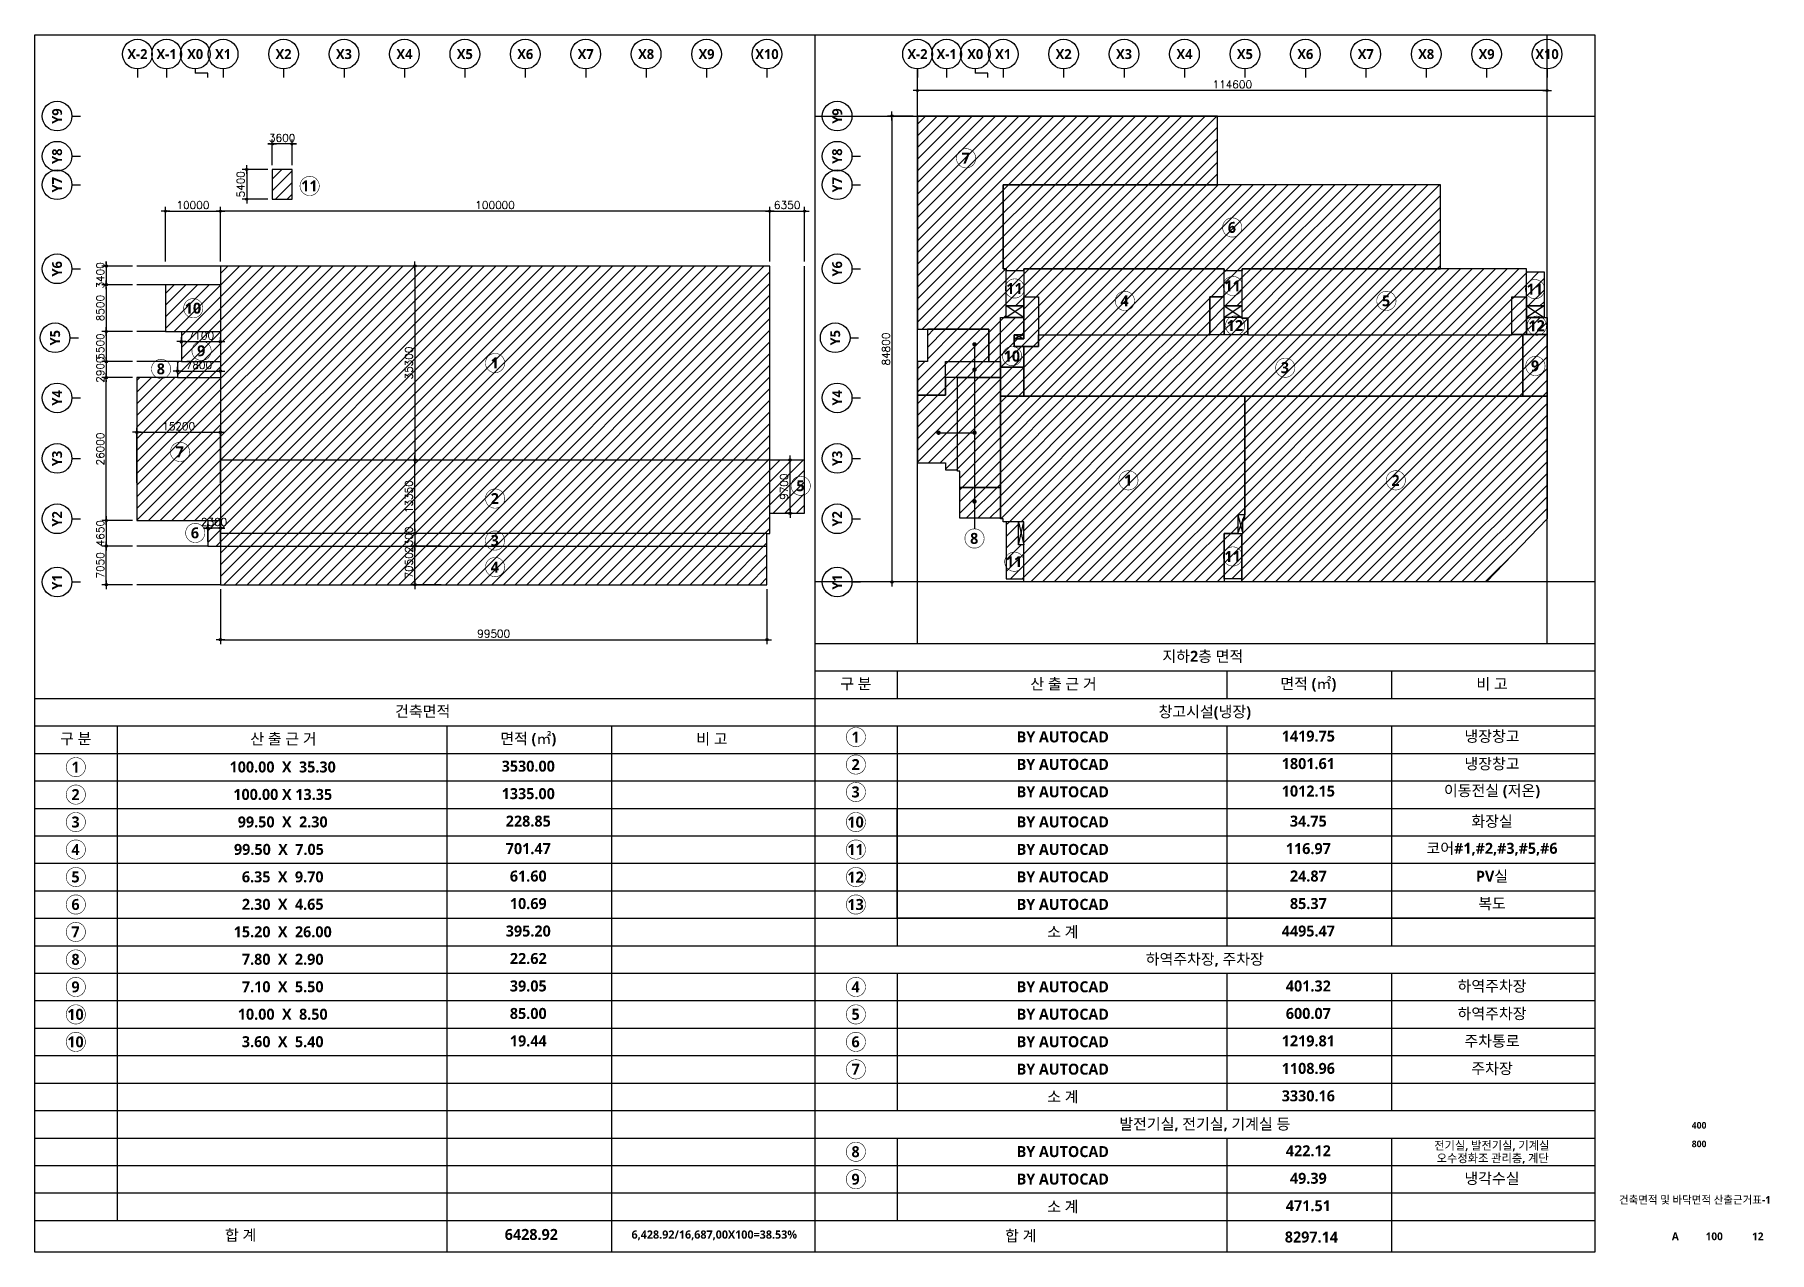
# Model space of a CAD drawing. Header units: millimetres. Extents: x 8000 to 190005487, y 8000 to 455456909.
# Drawn here: x 8000 to 323761, y 8000 to 229600 of the extents above; entities that cross this region are included whole.
import ezdxf
from ezdxf.enums import TextEntityAlignment as Align

# ---------------------------------------------------------------- set-up
doc = ezdxf.new("R2010")
doc.units = ezdxf.units.MM
doc.header["$LTSCALE"] = 800
doc.header["$MEASUREMENT"] = 0
doc.header["$PDSIZE"] = -10
doc.layers.get('0').update_dxf_attribs({"linetype": 'CONTINUOUS'})
doc.layers.get('Defpoints').update_dxf_attribs({"color": 153, "linetype": 'CONTINUOUS'})
for name, color, linetype in [('1-HY', 8, 'CONTINUOUS'), ('8', 8, 'CONTINUOUS'), ('A-ANNO-TEXT2', 3, 'CONTINUOUS'), ('A-ANNO-TITL', 7, 'CONTINUOUS'), ('COL', 2, 'CONTINUOUS'), ('X-SEC-종$0$A-ST-AXIS-BUB', 7, 'CONTINUOUS')]:
    doc.layers.add(name, color=color, linetype=linetype)
doc.styles.add('SH_대대리576', font='NanumGothicBold.ttf')
doc.styles.get("Standard").update_dxf_attribs({"font": 'SIMPLEX.shx'})
doc.dimstyles.new('사본 SHP 800', dxfattribs={"dimscale": 400, "dimtxt": 3.5, "dimasz": 1, "dimexe": 2, "dimexo": 2, "dimgap": 1, "dimtad": 1, "dimdec": 0, "dimzin": 0, "dimdsep": 46, "dimtxsty": 'Standard', "dimblk": 'DIMDOT', "dimcen": 0.09, "dimclrt": 3, "dimadec": 0, "dimazin": 1, "dimtfac": 1, "dimtdec": 0, "dimtix": 1, "dimtmove": 2, "dimatfit": 0, "dimldrblk": 'DIMDOT', "dimfxl": 1, "dimtfillclr": 3, "dimtolj": 1, "dimtzin": 0, "dimarcsym": 0})
pattern_1 = [(45, (-2359982.4, 1441491.1), (-1060.6602, 1060.6602), [])]

msp = doc.modelspace()

# ---------------------------------------------------------------- texts
at = {"layer": 'A-ANNO-TEXT2', "style": 'SH_대대리576'}
for s, height, p in [('7', 2000, (177501.2, 207116.8)), ('11', 2000, (58001.8, 202083.5)), ('6', 2000, (225938.8, 194525)), ('11', 2000, (186346.6, 183423.5)), ('11', 2000, (226056, 183882.3)), ('11', 2000, (281046.6, 183298.5)), ('10', 2000, (36805.6, 179828.8)), ('4', 2000, (206397, 181162)), ('5', 2000, (254001.4, 181162)), ('12', 2000, (226471, 176671.2)), ('12', 2000, (281389.4, 176647.7)), ('9', 2000, (38322.7, 172073.4)), ('1', 2000, (91750.5, 169852.4)), ('10', 2000, (185877.9, 171110.5)), ('8', 2000, (30957.7, 168785.3)), ('3', 2000, (235597.2, 168999.8)), ('9', 2000, (281120.5, 169322.6)), ('7', 2000, (34397.4, 153686)), ('5', 2000, (147390.6, 147505.3)), ('1', 2000, (207037.5, 148505.8)), ('2', 2000, (255713.2, 148505.8)), ('2', 2000, (91750.5, 145185.5)), ('6', 2000, (37170.3, 138935.7)), ('8', 2000, (179026, 137920.9)), ('3', 2000, (91750.5, 137550.4)), ('4', 2000, (91750.5, 132721.4)), ('11', 2000, (186268.7, 133694)), ('11', 2000, (226046.6, 134648.5)), ('지하2층 면적', 2000, (220639, 116495.9)), ('구 분', 2000, (157482.3, 111469.6)), ('산 출 근 거 ', 2000, (195626, 111469.6)), ('면적 (㎡)', 2000, (239847.6, 111469.6)), ('비 고', 2000, (273285.8, 111469.6)), ('건축면적', 2000, (78639, 106495.9)), ('창고시설(냉장)', 2000, (221000, 106300)), ('구 분', 2000, (15482.3, 101469.6)), ('산 출 근 거 ', 2000, (53626, 101469.6)), ('면적 (㎡)', 2000, (97847.6, 101469.6)), ('비 고', 2000, (131285.8, 101469.6)), ('1', 2000, (157431.9, 101781.4)), ('BY AUTOCAD', 2000, (195149.2, 101801.8)), ('1419.75', 2000, (239847.6, 101943.3)), ('냉장창고', 2000, (273285.8, 101943.3)), ('1801.61', 2000, (239847.6, 96943.3)), ('냉장창고', 2000, (273285.8, 96943.3)), ('1', 2000, (15431.9, 96307.7)), ('100.00  X  35.30', 2000, (53137.6, 96328.1)), ('3530.00', 2000, (97847.6, 96469.6)), ('2', 2000, (157431.9, 96781.4)), ('BY AUTOCAD', 2000, (195149.2, 96801.8)), ('2', 2000, (15431.9, 91307.7)), ('100.00 X 13.35', 2000, (53149.2, 91328.1)), ('1335.00', 2000, (97847.6, 91469.6)), ('3', 2000, (157431.9, 91781.4)), ('BY AUTOCAD', 2000, (195149.2, 91801.8)), ('1012.15', 2000, (239847.6, 91943.3)), ('이동전실 (저온)', 2000, (273285.8, 91943.3)), ('3', 2000, (15431.9, 86307.7)), ('99.50  X  2.30', 2000, (53149.2, 86328.1)), ('228.85', 2000, (97847.6, 86469.6)), ('10', 2000, (157431.9, 86307.7)), ('BY AUTOCAD', 2000, (195149.2, 86328.1)), ('34.75', 2000, (239847.6, 86469.6)), ('화장실', 2000, (273285.8, 86469.6)), ('4', 2000, (15431.9, 81307.7)), ('99.50  X  7.05', 2000, (52456.9, 81328.1)), ('701.47', 2000, (97847.6, 81469.6)), ('11', 2000, (157431.9, 81307.7)), ('BY AUTOCAD', 2000, (195149.2, 81328.1)), ('116.97', 2000, (239847.6, 81469.6)), ('코어#1,#2,#3,#5,#6', 2000, (273285.8, 81469.6)), ('5', 2000, (15431.9, 76307.7)), ('6.35  X  9.70', 2000, (53148.5, 76328.1)), ('61.60', 2000, (97847.6, 76469.6)), ('12', 2000, (157431.9, 76307.7)), ('BY AUTOCAD', 2000, (195149.2, 76328.1)), ('24.87', 2000, (239847.6, 76469.6)), ('PV실', 2000, (273285.8, 76469.6)), ('복도', 2000, (273285.8, 71469.6)), ('6', 2000, (15431.9, 71307.7)), ('2.30  X  4.65', 2000, (53148.5, 71328.1)), ('10.69', 2000, (97847.6, 71469.6)), ('13', 2000, (157431.9, 71307.7)), ('BY AUTOCAD', 2000, (195149.2, 71328.1)), ('85.37', 2000, (239847.6, 71469.6)), ('7', 2000, (15431.9, 66307.7)), ('15.20  X  26.00', 2000, (53149.2, 66328.1)), ('395.20', 2000, (97847.6, 66469.6)), ('소 계', 2000, (195149.2, 66328.1)), ('4495.47', 2000, (239847.6, 66469.6)), ('8', 2000, (15431.9, 61307.7)), ('7.80  X  2.90', 2000, (53148.5, 61328.1)), ('22.62', 2000, (97847.6, 61469.6)), ('하역주차장, 주차장', 2000, (221000, 61300)), ('9', 2000, (15431.9, 56307.7)), ('7.10  X  5.50', 2000, (53148.5, 56328.1)), ('39.05', 2000, (97847.6, 56469.6)), ('4', 2000, (157431.9, 56307.7)), ('BY AUTOCAD', 2000, (195149.2, 56328.1)), ('401.32', 2000, (239847.6, 56469.6)), ('하역주차장', 2000, (273285.8, 56469.6)), ('10', 2000, (15431.9, 51307.7)), ('10.00  X  8.50', 2000, (53148.5, 51328.1)), ('85.00', 2000, (97847.6, 51469.6)), ('5', 2000, (157431.9, 51307.7)), ('BY AUTOCAD', 2000, (195149.2, 51328.1)), ('600.07', 2000, (239847.6, 51469.6)), ('하역주차장', 2000, (273285.8, 51469.6)), ('1219.81', 2000, (239847.6, 46469.6)), ('주차통로', 2000, (273285.8, 46469.6)), ('10', 2000, (15431.9, 46307.7)), ('6', 2000, (157431.9, 46307.7)), ('BY AUTOCAD', 2000, (195149.2, 46328.1)), ('7', 2000, (157431.9, 41307.7)), ('BY AUTOCAD', 2000, (195149.2, 41328.1)), ('1108.96', 2000, (239847.6, 41469.6)), ('주차장', 2000, (273285.8, 41469.6)), ('소 계', 2000, (195149.2, 36328.1)), ('3330.16', 2000, (239847.6, 36469.6)), ('발전기실, 전기실, 기계실 등', 2000, (221000, 31300)), ('8', 2000, (157431.9, 26307.7)), ('BY AUTOCAD', 2000, (195149.2, 26328.1)), ('422.12', 2000, (239847.6, 26469.6)), ('전기실, 발전기실, 기계실', 1500, (273243.1, 27408.3)), ('오수정화조 관리층, 계단', 1500, (273415.2, 25110.5)), ('9', 2000, (157431.9, 21307.7)), ('BY AUTOCAD', 2000, (195149.2, 21328.1)), ('49.39', 2000, (239847.6, 21469.6)), ('냉각수실', 2000, (273285.8, 21469.6)), ('소 계', 2000, (195149.2, 16328.1)), ('471.51', 2000, (239847.6, 16469.6)), ('합 계', 2000, (45498, 11168.1)), ('합 계', 2000, (187498, 11039.9)), ('8297.14', 2000, (240408.8, 10779.4))]:
    msp.add_text(s, height=height, dxfattribs=at).set_placement(p, align=Align.MIDDLE)
at = {"layer": 'A-ANNO-TEXT2', "color": 1, "style": 'SH_대대리576'}
for s, height, p in [('19.44', 2000, (97847.6, 46469.6)), ('3.60  X  5.40', 2000, (53148.5, 46328.1)), ('6428.92', 2000, (98408.8, 11245)), ('6,428.92/16,687,00X100=38.53%%%', 1500, (131703.8, 11104.8))]:
    msp.add_text(s, height=height, dxfattribs=at).set_placement(p, align=Align.MIDDLE)
at = {"layer": 'A-ANNO-TITL', "style": 'SH_대대리576'}
for s, height, p in [('400', 1200, (310980.7, 31111.2)), ('800', 1200, (310980.7, 27733.6)), ('건축면적 및 바닥면적 산출근거표-1', 1400, (310227, 17589)), ('A', 1400, (306650.1, 10908.4)), ('100', 1400, (313734.4, 10908.4)), ('12', 1400, (321663, 10908.4))]:
    msp.add_text(s, height=height, dxfattribs=at).set_placement(p, align=Align.MIDDLE)
at = {"layer": 'X-SEC-종$0$A-ST-AXIS-BUB', "style": 'SH_대대리576'}
for s, p in [('X-2', (26705.3, 226067.9)), ('X-1', (32005.3, 226067.9)), ('X0', (37221, 226067.9)), ('X1', (42305.3, 226067.9)), ('X2', (53305.3, 226067.9)), ('X3', (64305.3, 226067.9)), ('X4', (75305.3, 226067.9)), ('X5', (86305.3, 226067.9)), ('X6', (97305.3, 226067.9)), ('X7', (108305.3, 226067.9)), ('X8', (119305.3, 226067.9)), ('X9', (130305.3, 226067.9)), ('X10', (141305.3, 226067.9)), ('X-2', (168705.3, 226067.9)), ('X-1', (174005.3, 226067.9)), ('X0', (179221, 226067.9)), ('X1', (184305.3, 226067.9)), ('X2', (195305.3, 226067.9)), ('X3', (206305.3, 226067.9)), ('X4', (217305.3, 226067.9)), ('X5', (228305.3, 226067.9)), ('X6', (239305.3, 226067.9)), ('X7', (250305.3, 226067.9)), ('X8', (261305.3, 226067.9)), ('X9', (272305.3, 226067.9)), ('X10', (283305.3, 226067.9))]:
    msp.add_text(s, height=1800, dxfattribs=at).set_placement(p, align=Align.MIDDLE_CENTER)
for s, p in [('Y9', (12077.3, 214792.9)), ('Y9', (154077.3, 214792.9)), ('Y8', (12077.3, 207492.9)), ('Y8', (154077.3, 207492.9)), ('Y7', (12077.3, 202292.9)), ('Y7', (154077.3, 202292.9)), ('Y6', (12077.3, 186992.9)), ('Y6', (154077.3, 186992.9)), ('Y5', (11715.4, 174450.6)), ('Y5', (153715.4, 174450.6)), ('Y4', (12077.3, 163492.9)), ('Y4', (154077.3, 163492.9)), ('Y3', (12077.3, 152492.9)), ('Y3', (154077.3, 152492.9)), ('Y2', (12077.3, 141492.9)), ('Y2', (154077.3, 141492.9)), ('Y1', (12077.3, 129992.9)), ('Y1', (154077.3, 129992.9))]:
    msp.add_text(s, height=1800, rotation=90, dxfattribs=at).set_placement(p, align=Align.MIDDLE_CENTER)

# ---------------------------------------------------------------- blocks, each defined once
blk = doc.blocks.new('X-SEC-종$0$A-ST-AXIS-BUB-1')
at = {"layer": 'X-SEC-종$0$A-ST-AXIS-BUB'}
blk.add_line((0, 350), (0, 0), dxfattribs=at)
blk.add_circle((0, 950), 600, dxfattribs=at)
blk = doc.blocks.new('A$C75C439D1')
at = {"layer": 'X-SEC-종$0$A-ST-AXIS-BUB'}
blk.add_line((1800, 1050, -103000), (1800, 525, -103000), dxfattribs=at)
at = {"layer": 'X-SEC-종$0$A-ST-AXIS-BUB', "elevation": -103000}
blk.add_lwpolyline([(3323, 0), (3323, 525), (1800, 525)], dxfattribs=at)
at = {"layer": 'X-SEC-종$0$A-ST-AXIS-BUB'}
blk.add_circle((1800, 2850, -103000), 1800, dxfattribs=at)
blk = doc.blocks.new('DIMDOT')
at = {"color": 0}
blk.add_line((-2, 0), (2, 0), dxfattribs=at)
for radius in [0.5, 0.25]:
    blk.add_circle((0, 0), radius, dxfattribs=at)
blk = doc.blocks.new('*D104')
at = {"color": 0, "lineweight": -2}
for p, q in [((168705, 215593), (168705, 220241)), ((282905, 219441), (169105, 219441)), ((283305, 215593), (283305, 220241))]:
    blk.add_line(p, q, dxfattribs=at)
at = {"layer": 'Defpoints', "color": 0}
for p in [(168705, 219441), (168705, 214793), (283305, 214793)]:
    blk.add_point(p, dxfattribs=at)
at = {"color": 0, "linetype": 'ByBlock', "lineweight": -2, "xscale": 400, "yscale": 400, "zscale": 400, "rotation": 180}
blk.add_blockref('DIMDOT', (168705, 219441), dxfattribs=at)
at = {"color": 0, "linetype": 'ByBlock', "lineweight": -2, "xscale": 400, "yscale": 400, "zscale": 400}
blk.add_blockref('DIMDOT', (283305, 219441), dxfattribs=at)
at = {"color": 3, "insert": (226005, 220542), "char_height": 1400, "attachment_point": 5}
blk.add_mtext('\\A1;114600', dxfattribs=at)
blk = doc.blocks.new('*D105')
at = {"color": 0, "lineweight": -2}
for p, q in [((167905, 214793), (163257, 214793)), ((164057, 214393), (164057, 130393)), ((167905, 129993), (163257, 129993))]:
    blk.add_line(p, q, dxfattribs=at)
at = {"layer": 'Defpoints', "color": 0}
for p in [(168705, 214793), (164057, 129993), (168705, 129993)]:
    blk.add_point(p, dxfattribs=at)
at = {"color": 0, "linetype": 'ByBlock', "lineweight": -2, "xscale": 400, "yscale": 400, "zscale": 400}
for p, rotation in [((164057, 214793), 90), ((164057, 129993), 270)]:
    blk.add_blockref('DIMDOT', p, dxfattribs=dict(at, rotation=rotation))
at = {"color": 3, "insert": (162956, 172393), "char_height": 1400, "attachment_point": 5, "rotation": 90}
blk.add_mtext('\\A1;84800', dxfattribs=at)
blk = doc.blocks.new('*D117')
at = {"color": 0, "lineweight": -2}
for p, q in [((41805, 188293), (41805, 198293)), ((141405, 197493), (42205, 197493)), ((141805, 188293), (141805, 198293))]:
    blk.add_line(p, q, dxfattribs=at)
at = {"layer": 'Defpoints', "color": 0}
for p in [(41805, 197493), (41805, 187493), (141805, 187493)]:
    blk.add_point(p, dxfattribs=at)
at = {"color": 0, "linetype": 'ByBlock', "lineweight": -2, "xscale": 400, "yscale": 400, "zscale": 400, "rotation": 180}
blk.add_blockref('DIMDOT', (41805, 197493), dxfattribs=at)
at = {"color": 0, "linetype": 'ByBlock', "lineweight": -2, "xscale": 400, "yscale": 400, "zscale": 400}
blk.add_blockref('DIMDOT', (141805, 197493), dxfattribs=at)
at = {"color": 3, "insert": (91805, 198594), "char_height": 1400, "attachment_point": 5}
blk.add_mtext('\\A1;100000', dxfattribs=at)
blk = doc.blocks.new('*D118')
at = {"color": 0, "lineweight": -2}
for p, q in [((31805, 188293), (31805, 198293)), ((32205, 197493), (41405, 197493)), ((41805, 188293), (41805, 198293))]:
    blk.add_line(p, q, dxfattribs=at)
at = {"layer": 'Defpoints', "color": 0}
for p in [(41805, 197493), (31805, 187493), (41805, 187493)]:
    blk.add_point(p, dxfattribs=at)
at = {"color": 0, "linetype": 'ByBlock', "lineweight": -2, "xscale": 400, "yscale": 400, "zscale": 400, "rotation": 180}
blk.add_blockref('DIMDOT', (31805, 197493), dxfattribs=at)
at = {"color": 0, "linetype": 'ByBlock', "lineweight": -2, "xscale": 400, "yscale": 400, "zscale": 400}
blk.add_blockref('DIMDOT', (41805, 197493), dxfattribs=at)
at = {"color": 3, "insert": (36805, 198594), "char_height": 1400, "attachment_point": 5}
blk.add_mtext('\\A1;10000', dxfattribs=at)
blk = doc.blocks.new('*D119')
at = {"color": 0, "lineweight": -2}
for p, q in [((25805, 187493), (20229, 187493)), ((21029, 187893), (21029, 188293)), ((21029, 187493), (21029, 184093)), ((25805, 184093), (20229, 184093)), ((21029, 183693), (21029, 183293))]:
    blk.add_line(p, q, dxfattribs=at)
at = {"layer": 'Defpoints', "color": 0}
for p in [(26605, 187493), (21029, 184093), (26605, 184093)]:
    blk.add_point(p, dxfattribs=at)
at = {"color": 0, "linetype": 'ByBlock', "lineweight": -2, "xscale": 400, "yscale": 400, "zscale": 400}
for p, rotation in [((21029, 187493), 270), ((21029, 184093), 90)]:
    blk.add_blockref('DIMDOT', p, dxfattribs=dict(at, rotation=rotation))
at = {"color": 3, "insert": (19928, 185793), "char_height": 1400, "attachment_point": 5, "rotation": 90}
blk.add_mtext('\\A1;3400', dxfattribs=at)
blk = doc.blocks.new('*D120')
at = {"color": 0, "lineweight": -2}
for p, q in [((25805, 184093), (20229, 184093)), ((21029, 183693), (21029, 175993)), ((25805, 175593), (20229, 175593))]:
    blk.add_line(p, q, dxfattribs=at)
at = {"layer": 'Defpoints', "color": 0}
for p in [(26605, 184093), (21029, 175593), (26605, 175593)]:
    blk.add_point(p, dxfattribs=at)
at = {"color": 0, "linetype": 'ByBlock', "lineweight": -2, "xscale": 400, "yscale": 400, "zscale": 400}
for p, rotation in [((21029, 184093), 90), ((21029, 175593), 270)]:
    blk.add_blockref('DIMDOT', p, dxfattribs=dict(at, rotation=rotation))
at = {"color": 3, "insert": (19928, 179843), "char_height": 1400, "attachment_point": 5, "rotation": 90}
blk.add_mtext('\\A1;8500', dxfattribs=at)
blk = doc.blocks.new('*D121')
at = {"color": 0, "lineweight": -2}
for p, q in [((25805, 175593), (20229, 175593)), ((21029, 175193), (21029, 170493)), ((25805, 170093), (20229, 170093))]:
    blk.add_line(p, q, dxfattribs=at)
at = {"layer": 'Defpoints', "color": 0}
for p in [(26605, 175593), (21029, 170093), (26605, 170093)]:
    blk.add_point(p, dxfattribs=at)
at = {"color": 0, "linetype": 'ByBlock', "lineweight": -2, "xscale": 400, "yscale": 400, "zscale": 400}
for p, rotation in [((21029, 175593), 90), ((21029, 170093), 270)]:
    blk.add_blockref('DIMDOT', p, dxfattribs=dict(at, rotation=rotation))
at = {"color": 3, "insert": (19928, 172843), "char_height": 1400, "attachment_point": 5, "rotation": 90}
blk.add_mtext('\\A1;5500', dxfattribs=at)
blk = doc.blocks.new('*D122')
at = {"color": 0, "lineweight": -2}
for p, q in [((21029, 170493), (21029, 170893)), ((25805, 170093), (20229, 170093)), ((21029, 170093), (21029, 167193)), ((25805, 167193), (20229, 167193)), ((21029, 166793), (21029, 166393))]:
    blk.add_line(p, q, dxfattribs=at)
at = {"layer": 'Defpoints', "color": 0}
for p in [(26605, 170093), (21029, 167193), (26605, 167193)]:
    blk.add_point(p, dxfattribs=at)
at = {"color": 0, "linetype": 'ByBlock', "lineweight": -2, "xscale": 400, "yscale": 400, "zscale": 400}
for p, rotation in [((21029, 170093), 270), ((21029, 167193), 90)]:
    blk.add_blockref('DIMDOT', p, dxfattribs=dict(at, rotation=rotation))
at = {"color": 3, "insert": (19928, 168643), "char_height": 1400, "attachment_point": 5, "rotation": 90}
blk.add_mtext('\\A1;2900', dxfattribs=at)
blk = doc.blocks.new('*D123')
at = {"color": 0, "lineweight": -2}
for p, q in [((25805, 167193), (20229, 167193)), ((21029, 141593), (21029, 166793)), ((25805, 141193), (20229, 141193))]:
    blk.add_line(p, q, dxfattribs=at)
at = {"layer": 'Defpoints', "color": 0}
for p in [(21029, 167193), (26605, 167193), (26605, 141193)]:
    blk.add_point(p, dxfattribs=at)
at = {"color": 0, "linetype": 'ByBlock', "lineweight": -2, "xscale": 400, "yscale": 400, "zscale": 400}
for p, rotation in [((21029, 167193), 90), ((21029, 141193), 270)]:
    blk.add_blockref('DIMDOT', p, dxfattribs=dict(at, rotation=rotation))
at = {"color": 3, "insert": (19928, 154193), "char_height": 1400, "attachment_point": 5, "rotation": 90}
blk.add_mtext('\\A1;26000', dxfattribs=at)
blk = doc.blocks.new('*D124')
at = {"color": 0, "lineweight": -2}
for p, q in [((25805, 141193), (20229, 141193)), ((21029, 140793), (21029, 136943)), ((25805, 136543), (20229, 136543))]:
    blk.add_line(p, q, dxfattribs=at)
at = {"layer": 'Defpoints', "color": 0}
for p in [(26605, 141193), (21029, 136543), (26605, 136543)]:
    blk.add_point(p, dxfattribs=at)
at = {"color": 0, "linetype": 'ByBlock', "lineweight": -2, "xscale": 400, "yscale": 400, "zscale": 400}
for p, rotation in [((21029, 141193), 90), ((21029, 136543), 270)]:
    blk.add_blockref('DIMDOT', p, dxfattribs=dict(at, rotation=rotation))
at = {"color": 3, "insert": (19928, 138868), "char_height": 1400, "attachment_point": 5, "rotation": 90}
blk.add_mtext('\\A1;4650', dxfattribs=at)
blk = doc.blocks.new('*D125')
at = {"color": 0, "lineweight": -2}
for p, q in [((25805, 136543), (20229, 136543)), ((21029, 129893), (21029, 136143)), ((25805, 129493), (20229, 129493))]:
    blk.add_line(p, q, dxfattribs=at)
at = {"layer": 'Defpoints', "color": 0}
for p in [(21029, 136543), (26605, 136543), (26605, 129493)]:
    blk.add_point(p, dxfattribs=at)
at = {"color": 0, "linetype": 'ByBlock', "lineweight": -2, "xscale": 400, "yscale": 400, "zscale": 400}
for p, rotation in [((21029, 136543), 90), ((21029, 129493), 270)]:
    blk.add_blockref('DIMDOT', p, dxfattribs=dict(at, rotation=rotation))
at = {"color": 3, "insert": (19928, 133018), "char_height": 1400, "attachment_point": 5, "rotation": 90}
blk.add_mtext('\\A1;7050', dxfattribs=at)
blk = doc.blocks.new('*D126')
at = {"color": 0, "lineweight": -2}
for p, q in [((81987, 187493), (76411, 187493)), ((77211, 187093), (77211, 152593)), ((81987, 152193), (76411, 152193))]:
    blk.add_line(p, q, dxfattribs=at)
at = {"layer": 'Defpoints', "color": 0}
for p in [(82787, 187493), (77211, 152193), (82787, 152193)]:
    blk.add_point(p, dxfattribs=at)
at = {"color": 0, "linetype": 'ByBlock', "lineweight": -2, "xscale": 400, "yscale": 400, "zscale": 400}
for p, rotation in [((77211, 187493), 90), ((77211, 152193), 270)]:
    blk.add_blockref('DIMDOT', p, dxfattribs=dict(at, rotation=rotation))
at = {"color": 3, "insert": (76110, 169843), "char_height": 1400, "attachment_point": 5, "rotation": 90}
blk.add_mtext('\\A1;35300', dxfattribs=at)
blk = doc.blocks.new('*D127')
at = {"color": 0, "lineweight": -2}
for p, q in [((141805, 188293), (141805, 198293)), ((142205, 197493), (147755, 197493)), ((148155, 188293), (148155, 198293))]:
    blk.add_line(p, q, dxfattribs=at)
at = {"layer": 'Defpoints', "color": 0}
for p in [(148155, 197493), (141805, 187493), (148155, 187493)]:
    blk.add_point(p, dxfattribs=at)
at = {"color": 0, "linetype": 'ByBlock', "lineweight": -2, "xscale": 400, "yscale": 400, "zscale": 400, "rotation": 180}
blk.add_blockref('DIMDOT', (141805, 197493), dxfattribs=at)
at = {"color": 0, "linetype": 'ByBlock', "lineweight": -2, "xscale": 400, "yscale": 400, "zscale": 400}
blk.add_blockref('DIMDOT', (148155, 197493), dxfattribs=at)
at = {"color": 3, "insert": (144980, 198594), "char_height": 1400, "attachment_point": 5}
blk.add_mtext('\\A1;6350', dxfattribs=at)
blk = doc.blocks.new('*D128')
at = {"color": 0, "lineweight": -2}
for p, q in [((81987, 152193), (76411, 152193)), ((77211, 139243), (77211, 151793)), ((81987, 138843), (76411, 138843))]:
    blk.add_line(p, q, dxfattribs=at)
at = {"layer": 'Defpoints', "color": 0}
for p in [(77211, 152193), (82787, 152193), (82787, 138843)]:
    blk.add_point(p, dxfattribs=at)
at = {"color": 0, "linetype": 'ByBlock', "lineweight": -2, "xscale": 400, "yscale": 400, "zscale": 400}
for p, rotation in [((77211, 152193), 90), ((77211, 138843), 270)]:
    blk.add_blockref('DIMDOT', p, dxfattribs=dict(at, rotation=rotation))
at = {"color": 3, "insert": (76110, 145518), "char_height": 1400, "attachment_point": 5, "rotation": 90}
blk.add_mtext('\\A1;13350', dxfattribs=at)
blk = doc.blocks.new('*D129')
at = {"color": 0, "lineweight": -2}
for p, q in [((77211, 139243), (77211, 139643)), ((81987, 138843), (76411, 138843)), ((81987, 136543), (76411, 136543)), ((77211, 138843), (77211, 136543)), ((77211, 136143), (77211, 135743))]:
    blk.add_line(p, q, dxfattribs=at)
at = {"layer": 'Defpoints', "color": 0}
for p in [(77211, 136543), (82787, 138843), (82787, 136543)]:
    blk.add_point(p, dxfattribs=at)
at = {"color": 0, "linetype": 'ByBlock', "lineweight": -2, "xscale": 400, "yscale": 400, "zscale": 400}
for p, rotation in [((77211, 138843), 270), ((77211, 136543), 90)]:
    blk.add_blockref('DIMDOT', p, dxfattribs=dict(at, rotation=rotation))
at = {"color": 3, "insert": (76110, 137693), "char_height": 1400, "attachment_point": 5, "rotation": 90}
blk.add_mtext('\\A1;2300', dxfattribs=at)
blk = doc.blocks.new('*D130')
at = {"color": 0, "lineweight": -2}
for p, q in [((81987, 136543), (76411, 136543)), ((77211, 129893), (77211, 136143)), ((81987, 129493), (76411, 129493))]:
    blk.add_line(p, q, dxfattribs=at)
at = {"layer": 'Defpoints', "color": 0}
for p in [(77211, 136543), (82787, 136543), (82787, 129493)]:
    blk.add_point(p, dxfattribs=at)
at = {"color": 0, "linetype": 'ByBlock', "lineweight": -2, "xscale": 400, "yscale": 400, "zscale": 400}
for p, rotation in [((77211, 136543), 90), ((77211, 129493), 270)]:
    blk.add_blockref('DIMDOT', p, dxfattribs=dict(at, rotation=rotation))
at = {"color": 3, "insert": (76110, 133018), "char_height": 1400, "attachment_point": 5, "rotation": 90}
blk.add_mtext('\\A1;7050', dxfattribs=at)
blk = doc.blocks.new('*D131')
at = {"color": 0, "lineweight": -2}
for p, q in [((41805, 128693), (41805, 118693)), ((141305, 128693), (141305, 118693)), ((42205, 119493), (140905, 119493))]:
    blk.add_line(p, q, dxfattribs=at)
at = {"layer": 'Defpoints', "color": 0}
for p in [(41805, 129493), (141305, 129493), (141305, 119493)]:
    blk.add_point(p, dxfattribs=at)
at = {"color": 0, "linetype": 'ByBlock', "lineweight": -2, "xscale": 400, "yscale": 400, "zscale": 400, "rotation": 180}
blk.add_blockref('DIMDOT', (41805, 119493), dxfattribs=at)
at = {"color": 0, "linetype": 'ByBlock', "lineweight": -2, "xscale": 400, "yscale": 400, "zscale": 400}
blk.add_blockref('DIMDOT', (141305, 119493), dxfattribs=at)
at = {"color": 3, "insert": (91555, 120594), "char_height": 1400, "attachment_point": 5}
blk.add_mtext('\\A1;99500', dxfattribs=at)
blk = doc.blocks.new('*D132')
at = {"color": 0, "lineweight": -2}
for p, q in [((145891, 152193), (144707, 152193)), ((145507, 142893), (145507, 151793)), ((145891, 142493), (144707, 142493))]:
    blk.add_line(p, q, dxfattribs=at)
at = {"layer": 'Defpoints', "color": 0}
for p in [(145507, 152193), (146691, 152193), (146691, 142493)]:
    blk.add_point(p, dxfattribs=at)
at = {"color": 0, "linetype": 'ByBlock', "lineweight": -2, "xscale": 400, "yscale": 400, "zscale": 400}
for p, rotation in [((145507, 152193), 90), ((145507, 142493), 270)]:
    blk.add_blockref('DIMDOT', p, dxfattribs=dict(at, rotation=rotation))
at = {"color": 3, "insert": (144406, 147343), "char_height": 1400, "attachment_point": 5, "rotation": 90}
blk.add_mtext('\\A1;9700', dxfattribs=at)
blk = doc.blocks.new('*D133')
at = {"color": 0, "lineweight": -2}
for p, q in [((39105, 139807), (38705, 139807)), ((39505, 137343), (39505, 140607)), ((41805, 139807), (39505, 139807)), ((41805, 137343), (41805, 140607)), ((42205, 139807), (42605, 139807))]:
    blk.add_line(p, q, dxfattribs=at)
at = {"layer": 'Defpoints', "color": 0}
for p in [(39505, 139807), (39505, 136543), (41805, 136543)]:
    blk.add_point(p, dxfattribs=at)
at = {"color": 0, "linetype": 'ByBlock', "lineweight": -2, "xscale": 400, "yscale": 400, "zscale": 400}
blk.add_blockref('DIMDOT', (39505, 139807), dxfattribs=at)
at = {"color": 0, "linetype": 'ByBlock', "lineweight": -2, "xscale": 400, "yscale": 400, "zscale": 400, "rotation": 180}
blk.add_blockref('DIMDOT', (41805, 139807), dxfattribs=at)
at = {"color": 3, "insert": (40655, 140908), "char_height": 1400, "attachment_point": 5}
blk.add_mtext('\\A1;2300', dxfattribs=at)
blk = doc.blocks.new('*D134')
at = {"color": 0, "lineweight": -2}
for p, q in [((26605, 148042), (26605, 158042)), ((41805, 148042), (41805, 158042)), ((27005, 157242), (41405, 157242))]:
    blk.add_line(p, q, dxfattribs=at)
at = {"layer": 'Defpoints', "color": 0}
for p in [(41805, 157242), (26605, 147242), (41805, 147242)]:
    blk.add_point(p, dxfattribs=at)
at = {"color": 0, "linetype": 'ByBlock', "lineweight": -2, "xscale": 400, "yscale": 400, "zscale": 400, "rotation": 180}
blk.add_blockref('DIMDOT', (26605, 157242), dxfattribs=at)
at = {"color": 0, "linetype": 'ByBlock', "lineweight": -2, "xscale": 400, "yscale": 400, "zscale": 400}
blk.add_blockref('DIMDOT', (41805, 157242), dxfattribs=at)
at = {"color": 3, "insert": (34205, 158343), "char_height": 1400, "attachment_point": 5}
blk.add_mtext('\\A1;15200', dxfattribs=at)
blk = doc.blocks.new('*D135')
at = {"color": 0, "lineweight": -2}
for p, q in [((34005, 167993), (34005, 169179)), ((34405, 168379), (41405, 168379)), ((41805, 167993), (41805, 169179))]:
    blk.add_line(p, q, dxfattribs=at)
at = {"layer": 'Defpoints', "color": 0}
for p in [(41805, 168379), (34005, 167193), (41805, 167193)]:
    blk.add_point(p, dxfattribs=at)
at = {"color": 0, "linetype": 'ByBlock', "lineweight": -2, "xscale": 400, "yscale": 400, "zscale": 400, "rotation": 180}
blk.add_blockref('DIMDOT', (34005, 168379), dxfattribs=at)
at = {"color": 0, "linetype": 'ByBlock', "lineweight": -2, "xscale": 400, "yscale": 400, "zscale": 400}
blk.add_blockref('DIMDOT', (41805, 168379), dxfattribs=at)
at = {"color": 3, "insert": (37905, 169480), "char_height": 1400, "attachment_point": 5}
blk.add_mtext('\\A1;7800', dxfattribs=at)
blk = doc.blocks.new('*D136')
at = {"color": 0, "lineweight": -2}
for p, q in [((34705, 173355), (34705, 174542)), ((35105, 173742), (41405, 173742)), ((41805, 173355), (41805, 174542))]:
    blk.add_line(p, q, dxfattribs=at)
at = {"layer": 'Defpoints', "color": 0}
for p in [(41805, 173742), (34705, 172555), (41805, 172555)]:
    blk.add_point(p, dxfattribs=at)
at = {"color": 0, "linetype": 'ByBlock', "lineweight": -2, "xscale": 400, "yscale": 400, "zscale": 400, "rotation": 180}
blk.add_blockref('DIMDOT', (34705, 173742), dxfattribs=at)
at = {"color": 0, "linetype": 'ByBlock', "lineweight": -2, "xscale": 400, "yscale": 400, "zscale": 400}
blk.add_blockref('DIMDOT', (41805, 173742), dxfattribs=at)
at = {"color": 3, "insert": (38255, 174843), "char_height": 1400, "attachment_point": 5}
blk.add_mtext('\\A1;7100', dxfattribs=at)
blk = doc.blocks.new('*D144')
at = {"color": 0, "lineweight": -2}
for p, q in [((50441, 205077), (45792, 205077)), ((46592, 204677), (46592, 200077)), ((50441, 199677), (45792, 199677))]:
    blk.add_line(p, q, dxfattribs=at)
at = {"layer": 'Defpoints', "color": 0}
for p in [(51241, 205077), (46592, 199677), (51241, 199677)]:
    blk.add_point(p, dxfattribs=at)
at = {"color": 0, "linetype": 'ByBlock', "lineweight": -2, "xscale": 400, "yscale": 400, "zscale": 400}
for p, rotation in [((46592, 205077), 90), ((46592, 199677), 270)]:
    blk.add_blockref('DIMDOT', p, dxfattribs=dict(at, rotation=rotation))
at = {"color": 3, "insert": (45491, 202377), "char_height": 1400, "attachment_point": 5, "rotation": 90}
blk.add_mtext('\\A1;5400', dxfattribs=at)
blk = doc.blocks.new('*D145')
at = {"color": 0, "lineweight": -2}
for p, q in [((50841, 209726), (50441, 209726)), ((51241, 205877), (51241, 210526)), ((54841, 209726), (51241, 209726)), ((54841, 205877), (54841, 210526)), ((55241, 209726), (55641, 209726))]:
    blk.add_line(p, q, dxfattribs=at)
at = {"layer": 'Defpoints', "color": 0}
for p in [(51241, 209726), (51241, 205077), (54841, 205077)]:
    blk.add_point(p, dxfattribs=at)
at = {"color": 0, "linetype": 'ByBlock', "lineweight": -2, "xscale": 400, "yscale": 400, "zscale": 400}
blk.add_blockref('DIMDOT', (51241, 209726), dxfattribs=at)
at = {"color": 0, "linetype": 'ByBlock', "lineweight": -2, "xscale": 400, "yscale": 400, "zscale": 400, "rotation": 180}
blk.add_blockref('DIMDOT', (54841, 209726), dxfattribs=at)
at = {"color": 3, "insert": (53041, 210826), "char_height": 1400, "attachment_point": 5}
blk.add_mtext('\\A1;3600', dxfattribs=at)

# ---------------------------------------------------------------- dimensions: what is measured, and where the dimension line sits
for base, p1, p2, picture, middle in [((168705.3, 219441.4), (283305.3, 214792.9), (168705.3, 214792.9), '*D104', (226005.3, 220542.3)), ((51240.8, 209725.5), (54840.8, 205077), (51240.8, 205077), '*D145', (53040.8, 210826.4)), ((41805.3, 197492.9), (141805.3, 187492.9), (41805.3, 187492.9), '*D117', (91805.3, 198593.8)), ((39505.3, 139807.1), (41805.3, 136542.9), (39505.3, 136542.9), '*D133', (40655.3, 140908))]:
    dim = msp.add_linear_dim(base=base, p1=p1, p2=p2, dimstyle='사본 SHP 800')
    dim.commit()
    dim.dimension.update_dxf_attribs({"geometry": picture, "text_midpoint": middle})
for base, p1, p2, angle, picture, middle in [((164056.8, 129992.9), (168705.3, 214792.9), (168705.3, 129992.9), 90, '*D105', (162955.9, 172392.9)), ((46592.3, 199677), (51240.8, 205077), (51240.8, 199677), 90, '*D144', (45491.4, 202377)), ((41805.3, 197492.9), (31805.3, 187492.9), (41805.3, 187492.9), 180, '*D118', (36805.3, 198593.8)), ((148155.3, 197492.9), (141805.3, 187492.9), (148155.3, 187492.9), 180, '*D127', (144980.3, 198593.8)), ((21029.4, 184092.9), (26605.3, 187492.9), (26605.3, 184092.9), 90, '*D119', (19928.5, 185792.9)), ((77210.7, 152192.9), (82786.6, 187492.9), (82786.6, 152192.9), 90, '*D126', (76109.7, 169842.9)), ((21029.4, 175592.9), (26605.3, 184092.9), (26605.3, 175592.9), 90, '*D120', (19928.5, 179842.9)), ((21029.4, 170092.9), (26605.3, 175592.9), (26605.3, 170092.9), 90, '*D121', (19928.5, 172842.9)), ((41805.3, 173742), (34705.3, 172555.4), (41805.3, 172555.4), 180, '*D136', (38255.3, 174842.9)), ((21029.4, 167192.9), (26605.3, 170092.9), (26605.3, 167192.9), 90, '*D122', (19928.5, 168642.9)), ((21029.4, 167192.9), (26605.3, 141192.9), (26605.3, 167192.9), 270, '*D123', (19928.5, 154192.9)), ((41805.3, 168379.5), (34005.3, 167192.9), (41805.3, 167192.9), 180, '*D135', (37905.3, 169480.4)), ((41805.3, 157242.2), (26605.3, 147242.2), (41805.3, 147242.2), 180, '*D134', (34205.3, 158343.1)), ((77210.7, 152192.9), (82786.6, 138842.9), (82786.6, 152192.9), 270, '*D128', (76109.7, 145517.9)), ((145507, 152192.9), (146690.7, 142492.9), (146690.7, 152192.9), 270, '*D132', (144406.1, 147342.9)), ((21029.4, 136542.9), (26605.3, 141192.9), (26605.3, 136542.9), 90, '*D124', (19928.5, 138867.9)), ((77210.7, 136542.9), (82786.6, 138842.9), (82786.6, 136542.9), 90, '*D129', (76109.7, 137692.9)), ((21029.4, 136542.9), (26605.3, 129492.9), (26605.3, 136542.9), 270, '*D125', (19928.5, 133017.9)), ((77210.7, 136542.9), (82786.6, 129492.9), (82786.6, 136542.9), 270, '*D130', (76109.7, 133017.9)), ((141305.3, 119492.9), (41805.3, 129492.9), (141305.3, 129492.9), 180, '*D131', (91555.3, 120593.8))]:
    dim = msp.add_linear_dim(base=base, p1=p1, p2=p2, angle=angle, dimstyle='사본 SHP 800')
    dim.commit()
    dim.dimension.update_dxf_attribs({"geometry": picture, "text_midpoint": middle})

# ---------------------------------------------------------------- hatches: boundary and pattern name
at = {"layer": '1-HY', "transparency": 33554687}
h = msp.add_hatch(dxfattribs=at)
h.set_pattern_fill('ANSI31', color=256, scale=12000)
h.set_pattern_definition(pattern_1)
h.paths.add_polyline_path([(263905.3, 202292.9), (223305.3, 202292.9), (223305.3, 214792.9), (217305.3, 214792.9), (168705.3, 214792.9), (168705.3, 175992.9), (170005.3, 175992.9), (170505.3, 175992.9), (181705.3, 175992.9), (181705.3, 170092.9), (183805.3, 170092.9), (183805.3, 178142.9), (184855.3, 178142.9), (184855.3, 180242.9), (184855.3, 186692.9), (188055.3, 186692.9), (188055.3, 186692.9), (188055.3, 186992.9), (224555.3, 186992.9), (224555.3, 186692.9), (224555.3, 186692.9), (227805.3, 186692.9), (227805.3, 186992.9), (263905.3, 186992.9)])
h = msp.add_hatch(dxfattribs=at)
h.set_pattern_fill('ANSI31', color=256, scale=12000)
h.set_pattern_definition([(45, (-2825949, 1441491.1), (-1060.6602, 1060.6602), [])])
h.paths.add_polyline_path([(54840.8, 199677), (54840.8, 205077), (51240.8, 205077), (51240.8, 199677)])
h = msp.add_hatch(dxfattribs=at)
h.set_pattern_fill('ANSI31', color=256, scale=12000)
h.set_pattern_definition(pattern_1)
h.paths.add_polyline_path([(31805.3, 175592.9), (34705.3, 175592.9), (34705.3, 170092.9), (34005.3, 170092.9), (34005.3, 167192.9), (26605.3, 167192.9), (26605.3, 141192.9), (39505.3, 141192.9), (39505.3, 136542.9), (41805.3, 136542.9), (41805.3, 129492.9), (141305.3, 129492.9), (141305.3, 138842.9), (141805.3, 138842.9), (141805.3, 142492.9), (148155.3, 142492.9), (148155.3, 152192.9), (141805.3, 152192.9), (141805.3, 163492.9), (141805.3, 187492.9), (118805.3, 187492.9), (86805.3, 187492.9), (82305.3, 187492.9), (46605.3, 187492.9), (41805.3, 187492.9), (41805.3, 184092.9), (31805.3, 184092.9)])
h = msp.add_hatch(dxfattribs=at)
h.set_pattern_fill('ANSI31', color=256, scale=12000)
h.set_pattern_definition(pattern_1)
h.paths.add_polyline_path([(183805.3, 169082.9), (188055.3, 169082.9), (188055.3, 163792.9), (183805.3, 163792.9)])
h.paths.add_polyline_path([(183805.3, 178142.9), (188055.3, 178142.9), (188055.3, 174992.9), (186275.3, 174992.9), (186275.3, 172882.9), (188055.3, 172882.9), (188055.3, 169082.9), (183805.3, 169082.9)])
h.paths.add_polyline_path([(186275.3, 172882.9), (186275.3, 174242.9), (188055.3, 174242.9), (188055.3, 181912.9), (190705.3, 181912.9), (190705.3, 174992.9), (190705.3, 174992.9), (190705.3, 172882.9), (188055.3, 172882.9), (188055.3, 172882.9)])
h.paths.add_polyline_path([(184855.3, 186692.9), (188055.3, 186692.9), (188055.3, 180242.9), (184855.3, 180242.9)])
h = msp.add_hatch(dxfattribs=at)
h.set_pattern_fill('ANSI31', color=256, scale=12000)
h.set_pattern_definition(pattern_1)
h.paths.add_polyline_path([(188055.3, 163792.9), (188055.3, 172882.9), (190705.3, 172882.9), (190705.3, 174992.9), (221905.3, 174992.9), (221905.3, 175017.9), (228805.3, 175017.9), (228805.3, 174992.9), (276905.3, 174992.9), (276905.3, 175017.9), (283305.3, 175017.9), (283305.3, 163792.9)])
h.paths.add_polyline_path([(227805.3, 186992.9), (227805.3, 186692.9), (227755.3, 186692.9), (227755.3, 178017.9), (228805.3, 178017.9), (228805.3, 174992.9), (276905.3, 174992.9), (276905.3, 181912.9), (279555.3, 181912.9), (279555.3, 186442.9), (279555.3, 186442.9), (279555.3, 186992.9)])
h.paths.add_polyline_path([(188055.3, 186692.9), (188055.3, 181912.9), (190705.3, 181912.9), (190705.3, 174992.9), (221905.3, 174992.9), (221905.3, 181912.9), (224555.3, 181912.9), (224555.3, 186692.9), (224555.3, 186692.9), (224555.3, 186992.9), (188055.3, 186992.9), (188055.3, 186692.9)])
h = msp.add_hatch(dxfattribs=at)
h.set_pattern_fill('ANSI31', color=256, scale=12000)
h.set_pattern_definition(pattern_1)
h.paths.add_polyline_path([(224555.3, 178142.9), (224555.3, 175017.9), (228805.3, 175017.9), (228805.3, 178017.9), (227755.3, 178017.9), (227755.3, 178142.9)])
h.paths.add_polyline_path([(221905.3, 175017.9), (224555.3, 175017.9), (224555.3, 181912.9), (221905.3, 181912.9)])
h.paths.add_polyline_path([(224555.3, 186692.9), (227755.3, 186692.9), (227755.3, 180242.9), (224555.3, 180242.9)])
h = msp.add_hatch(dxfattribs=at)
h.set_pattern_fill('ANSI31', color=256, scale=12000)
h.set_pattern_definition(pattern_1)
h.paths.add_polyline_path([(279555.3, 175017.9), (276905.3, 175017.9), (276905.3, 181912.9), (279555.3, 181912.9)])
h.paths.add_polyline_path([(279555.3, 178142.9), (283305.3, 178142.9), (283305.3, 175017.9), (279555.3, 175017.9)])
h.paths.add_polyline_path([(279555.3, 186442.9), (282755.3, 186442.9), (282755.3, 180242.9), (279555.3, 180242.9)])
h = msp.add_hatch(dxfattribs=at)
h.set_pattern_fill('ANSI31', color=256, scale=12000)
h.set_pattern_definition(pattern_1)
h.paths.add_polyline_path([(168705.3, 170092.9), (168705.3, 163992.9), (173805.3, 163992.9), (173805.3, 170092.9), (181705.3, 170092.9), (181705.3, 175992.9), (170505.3, 175992.9), (170505.3, 170092.9)])
h.paths.add_polyline_path([(176405.3, 147192.9), (183805.3, 147192.9), (183805.3, 141592.9), (176405.3, 141592.9)])
h.paths.add_polyline_path([(176405.3, 147192.9), (176405.3, 150192.9), (176005.3, 150192.9), (176005.3, 167192.9), (183805.3, 167192.9), (183805.3, 147192.9)])
h.paths.add_polyline_path([(173805.3, 170092.9), (183805.3, 170092.9), (183805.3, 167192.9), (173805.3, 167192.9)])
h.paths.add_polyline_path([(168705.3, 163992.9), (168705.3, 151692.9), (173805.3, 151692.9), (173805.3, 150392.9), (176005.3, 150392.9), (176005.3, 167192.9), (173805.3, 167192.9), (173805.3, 163992.9)])
h = msp.add_hatch(dxfattribs=at)
h.set_pattern_fill('ANSI31', color=256, scale=12000)
h.set_pattern_definition(pattern_1)
h.paths.add_polyline_path([(228305.3, 163792.9), (283305.3, 163792.9), (283305.3, 141492.9), (272305.3, 129992.9), (227755.3, 129992.9), (227755.3, 138842.9), (227930.3, 138842.9), (227930.3, 141492.9), (228305.3, 141492.9)])
h.paths.add_polyline_path([(183805.3, 163792.9), (228305.3, 163792.9), (228305.3, 142192.9), (227005.3, 142192.9), (227005.3, 138842.9), (224555.3, 138842.9), (224555.3, 129992.9), (188055.3, 129992.9), (188055.3, 140942.9), (184305.3, 140942.9), (184305.3, 141492.9), (183805.3, 141492.9)])
h = msp.add_hatch(dxfattribs=at)
h.set_pattern_fill('ANSI31', color=256, scale=12000)
h.set_pattern_definition(pattern_1)
h.paths.add_polyline_path([(227755.3, 130542.9), (224555.3, 130542.9), (224555.3, 138842.9), (227755.3, 138842.9)])
h.paths.add_polyline_path([(187105.3, 140942.9), (184855.3, 140942.9), (184855.3, 130542.9), (188055.3, 130542.9), (188055.3, 136742.9), (187105.3, 136742.9)])

# ---------------------------------------------------------------- linework, layer by layer
for p, q in [((41805.3, 184092.9), (41805.3, 152192.9)), ((188055.3, 178142.9), (184855.3, 180242.9)), ((188055.3, 180242.9), (184855.3, 178142.9)), ((224555.3, 180242.9), (227755.3, 178142.9)), ((227755.3, 180242.9), (224555.3, 178142.9)), ((282755.3, 180242.9), (279555.3, 178142.9)), ((279555.3, 180242.9), (282755.3, 178142.9)), ((34705.3, 175592.9), (41805.3, 175592.9)), ((188055.3, 174242.9), (186275.3, 174992.9)), ((188055.3, 174992.9), (186275.3, 174242.9)), ((34705.3, 170092.9), (41805.3, 170092.9)), ((34005.3, 167192.9), (41805.3, 167192.9)), ((141805.3, 152192.9), (41805.3, 152192.9)), ((41805.3, 152192.9), (41805.3, 136542.9)), ((141805.3, 142492.9), (141805.3, 152192.9)), ((227005.3, 138842.9), (228305.3, 142192.9)), ((227005.3, 142192.9), (227930.3, 138842.9)), ((39505.3, 141192.9), (41805.3, 141192.9)), ((187105.3, 140942.9), (188055.3, 136742.9)), ((187105.3, 136742.9), (188055.3, 140942.9)), ((141305.3, 138842.9), (41805.3, 138842.9)), ((41805.3, 136542.9), (141305.3, 136542.9)), ((165000, 113800), (165000, 108800)), ((225000, 113800), (225000, 108800)), ((255000, 113800), (255000, 108800)), ((150000, 108800), (292000, 108800)), ((23000, 103800), (23000, 13800)), ((23000, 103800), (23000, 98800)), ((23000, 103800), (23000, 98800)), ((83000, 103800), (83000, 8000)), ((113000, 103800), (113000, 8000)), ((150000, 103800), (292000, 103800)), ((165000, 103800), (165000, 63800)), ((225000, 103800), (225000, 63800)), ((255000, 103800), (255000, 63800)), ((8000, 98800), (292000, 98800)), ((8000, 93800), (292000, 93800)), ((8000, 88800), (292000, 88800)), ((8000, 83800), (292000, 83800)), ((8000, 78800), (292000, 78800)), ((8000, 73800), (292000, 73800)), ((8000, 68800), (292000, 68800)), ((8000, 63800), (292000, 63800)), ((8000, 58800), (292000, 58800)), ((165000, 58800), (165000, 33800)), ((225000, 58800), (225000, 33800)), ((255000, 58800), (255000, 33800)), ((8000, 53800), (292000, 53800)), ((8000, 48800), (292000, 48800)), ((8000, 43800), (292000, 43800)), ((8000, 38800), (292000, 38800)), ((8000, 33800), (292000, 33800)), ((8000, 28800), (292000, 28800)), ((165000, 28800), (165000, 13800)), ((225000, 28800), (225000, 8000)), ((255000, 28800), (255000, 8000)), ((8000, 23800), (292000, 23800)), ((8000, 18800), (292000, 18800)), ((8000, 13800), (292000, 13800))]:
    msp.add_line(p, q)
for points, const_width in [([(178880.8, 173241.2, 1), (179280.8, 173241.2, 1)], 400), ([(178880.8, 168639, 1), (179280.8, 168639, 1)], 400), ([(172328.4, 157158.8, 1), (172728.4, 157158.8, 1)], 400), ([(178880.8, 157158.8, 1), (179280.8, 157158.8, 1)], 400), ([(178880.8, 144653.7, 1), (179280.8, 144653.7, 1)], 400), ([(155736.7, 101771.9, 1), (159236.7, 101771.9, 1)], 100), ([(13736.7, 96298.2, 1), (17236.7, 96298.2, 1)], 100), ([(155736.7, 96771.9, 1), (159236.7, 96771.9, 1)], 100), ([(13736.7, 91298.2, 1), (17236.7, 91298.2, 1)], 100), ([(155736.7, 91771.9, 1), (159236.7, 91771.9, 1)], 100), ([(13736.7, 86298.2, 1), (17236.7, 86298.2, 1)], 100), ([(155736.7, 86298.2, 1), (159236.7, 86298.2, 1)], 100), ([(13736.7, 81298.2, 1), (17236.7, 81298.2, 1)], 100), ([(155736.7, 81298.2, 1), (159236.7, 81298.2, 1)], 100), ([(13736.7, 76298.2, 1), (17236.7, 76298.2, 1)], 100), ([(155736.7, 76298.2, 1), (159236.7, 76298.2, 1)], 100), ([(13736.7, 71298.2, 1), (17236.7, 71298.2, 1)], 100), ([(155736.7, 71298.2, 1), (159236.7, 71298.2, 1)], 100), ([(13736.7, 66298.2, 1), (17236.7, 66298.2, 1)], 100), ([(13736.7, 61298.2, 1), (17236.7, 61298.2, 1)], 100), ([(13736.7, 56298.2, 1), (17236.7, 56298.2, 1)], 100), ([(155736.7, 56298.2, 1), (159236.7, 56298.2, 1)], 100), ([(13736.7, 51298.2, 1), (17236.7, 51298.2, 1)], 100), ([(155736.7, 51298.2, 1), (159236.7, 51298.2, 1)], 100), ([(13736.7, 46298.2, 1), (17236.7, 46298.2, 1)], 100), ([(155736.7, 46298.2, 1), (159236.7, 46298.2, 1)], 100), ([(155736.7, 41298.2, 1), (159236.7, 41298.2, 1)], 100), ([(155736.7, 26298.2, 1), (159236.7, 26298.2, 1)], 100), ([(155736.7, 21298.2, 1), (159236.7, 21298.2, 1)], 100)]:
    msp.add_lwpolyline(points, format="xyb", close=True, dxfattribs=dict(const_width=const_width))
for points in [[(179080.8, 173241.2), (179080.8, 139661.4)], [(172528.4, 157158.8), (179080.8, 157158.8)]]:
    msp.add_lwpolyline(points)
msp.add_lwpolyline([(165000, 88800), (292000, 88800), (292000, 68800), (165000, 68800)], close=True)
at = {"layer": '8'}
for p, q in [((283305.3, 118800), (283305.3, 229600)), ((168705.3, 118800), (168705.3, 223367.9)), ((150000, 214792.9), (292000, 214792.9)), ((41805.3, 187492.9), (26605.3, 187492.9)), ((148155.3, 152192.9), (148155.3, 187492.9)), ((31805.3, 184092.9), (26605.3, 184092.9)), ((31805.3, 175592.9), (26605.3, 175592.9)), ((34005.3, 170092.9), (26605.3, 170092.9)), ((39505.3, 136542.9), (26605.3, 136542.9)), ((41805.3, 129492.9), (26605.3, 129492.9)), ((292000, 129992.9), (150000, 129992.9))]:
    msp.add_line(p, q, dxfattribs=at)
at = {"layer": 'A-ANNO-TEXT2', "const_width": 100}
for points in [[(175805.9, 207107.3, 1), (179305.9, 207107.3, 1)], [(56306.6, 202074, 1), (59806.6, 202074, 1)], [(224243.6, 194515.5, 1), (227743.6, 194515.5, 1)], [(184651.4, 183414, 1), (188151.4, 183414, 1)], [(224360.8, 183872.8, 1), (227860.8, 183872.8, 1)], [(279351.4, 183289, 1), (282851.4, 183289, 1)], [(35110.4, 179819.3, 1), (38610.4, 179819.3, 1)], [(204701.8, 181152.5, 1), (208201.8, 181152.5, 1)], [(252306.2, 181152.5, 1), (255806.2, 181152.5, 1)], [(224775.8, 176661.7, 1), (228275.8, 176661.7, 1)], [(279694.2, 176638.1, 1), (283194.2, 176638.1, 1)], [(36627.5, 172063.9, 1), (40127.5, 172063.9, 1)], [(29262.5, 168775.8, 1), (32762.5, 168775.8, 1)], [(90055.3, 169842.9, 1), (93555.3, 169842.9, 1)], [(184182.7, 171101, 1), (187682.7, 171101, 1)], [(233902, 168990.3, 1), (237402, 168990.3, 1)], [(279425.3, 169313.1, 1), (282925.3, 169313.1, 1)], [(32702.2, 153676.5, 1), (36202.2, 153676.5, 1)], [(145695.4, 147495.7, 1), (149195.4, 147495.7, 1)], [(205342.3, 148496.3, 1), (208842.3, 148496.3, 1)], [(254018, 148496.3, 1), (257518, 148496.3, 1)], [(90055.3, 145176, 1), (93555.3, 145176, 1)], [(35475.1, 138926.2, 1), (38975.1, 138926.2, 1)], [(90055.3, 137540.9, 1), (93555.3, 137540.9, 1)], [(177330.8, 137911.4, 1), (180830.8, 137911.4, 1)], [(224351.4, 134639, 1), (227851.4, 134639, 1)], [(90055.3, 132711.9, 1), (93555.3, 132711.9, 1)], [(184573.5, 133684.5, 1), (188073.5, 133684.5, 1)]]:
    msp.add_lwpolyline(points, format="xyb", close=True, dxfattribs=at)
at = {"layer": 'COL'}
for p, q in [((150000, 229600), (150000, 8000)), ((150000, 118800), (292000, 118800)), ((150000, 113800), (292000, 113800)), ((8000, 108800), (150000, 108800)), ((8000, 103800), (150000, 103800))]:
    msp.add_line(p, q, dxfattribs=at)
for points in [[(263905.3, 202292.9), (223305.3, 202292.9), (223305.3, 214792.9), (217305.3, 214792.9), (168705.3, 214792.9), (168705.3, 175992.9), (170005.3, 175992.9), (170505.3, 175992.9), (181705.3, 175992.9), (181705.3, 170092.9), (183805.3, 170092.9), (183805.3, 178142.9), (184855.3, 178142.9), (184855.3, 180242.9), (184855.3, 186692.9), (188055.3, 186692.9), (188055.3, 186692.9), (188055.3, 186992.9), (224555.3, 186992.9), (224555.3, 186692.9), (224555.3, 186692.9), (227805.3, 186692.9), (227805.3, 186992.9), (263905.3, 186992.9)], [(184855.3, 180242.9), (184855.3, 186692.9), (184855.3, 186992.9), (184305.3, 186992.9), (184305.3, 202292.9), (223305.3, 202292.9), (223305.3, 214792.9), (217305.3, 214792.9), (168705.3, 214792.9), (168705.3, 175992.9), (170005.3, 175992.9), (170505.3, 175992.9), (181705.3, 175992.9), (181705.3, 170092.9), (183805.3, 170092.9), (183805.3, 178142.9), (184855.3, 178142.9)], [(54840.8, 199677), (54840.8, 205077), (51240.8, 205077), (51240.8, 199677)], [(188055.3, 186992.9), (224555.3, 186992.9), (224555.3, 186692.9), (227755.3, 186692.9), (227805.3, 186992.9), (263905.3, 186992.9), (263905.3, 202292.9), (223305.3, 202292.9), (184305.3, 202292.9), (184305.3, 186992.9), (184855.3, 186992.9), (184855.3, 186692.9), (188055.3, 186692.9)], [(31805.3, 175592.9), (34705.3, 175592.9), (34705.3, 170092.9), (34005.3, 170092.9), (34005.3, 167192.9), (26605.3, 167192.9), (26605.3, 141192.9), (39505.3, 141192.9), (39505.3, 136542.9), (41805.3, 136542.9), (41805.3, 129492.9), (141305.3, 129492.9), (141305.3, 138842.9), (141805.3, 138842.9), (141805.3, 142492.9), (148155.3, 142492.9), (148155.3, 152192.9), (141805.3, 152192.9), (141805.3, 163492.9), (141805.3, 187492.9), (118805.3, 187492.9), (86805.3, 187492.9), (82305.3, 187492.9), (46605.3, 187492.9), (41805.3, 187492.9), (41805.3, 184092.9), (31805.3, 184092.9)], [(184855.3, 186692.9), (188055.3, 186692.9), (188055.3, 180242.9), (184855.3, 180242.9)], [(188055.3, 186692.9), (188055.3, 181912.9), (190705.3, 181912.9), (190705.3, 174992.9), (221905.3, 174992.9), (221905.3, 181912.9), (224555.3, 181912.9), (224555.3, 186692.9), (224555.3, 186692.9), (224555.3, 186992.9), (188055.3, 186992.9), (188055.3, 186692.9)], [(224555.3, 186692.9), (227755.3, 186692.9), (227755.3, 180242.9), (224555.3, 180242.9)], [(227805.3, 186992.9), (227805.3, 186692.9), (227755.3, 186692.9), (227755.3, 178017.9), (228805.3, 178017.9), (228805.3, 174992.9), (276905.3, 174992.9), (276905.3, 181912.9), (279555.3, 181912.9), (279555.3, 186442.9), (279555.3, 186442.9), (279555.3, 186992.9)], [(279555.3, 186442.9), (282755.3, 186442.9), (282755.3, 180242.9), (279555.3, 180242.9)], [(188055.3, 178142.9), (184855.3, 178142.9), (184855.3, 180242.9), (188055.3, 180242.9)], [(186275.3, 172882.9), (186275.3, 174242.9), (188055.3, 174242.9), (188055.3, 181912.9), (190705.3, 181912.9), (190705.3, 174992.9), (190705.3, 174992.9), (190705.3, 172882.9), (188055.3, 172882.9), (188055.3, 172882.9)], [(221905.3, 175017.9), (224555.3, 175017.9), (224555.3, 181912.9), (221905.3, 181912.9)], [(224555.3, 180242.9), (227755.3, 180242.9), (227755.3, 178142.9), (224555.3, 178142.9)], [(279555.3, 175017.9), (276905.3, 175017.9), (276905.3, 181912.9), (279555.3, 181912.9)], [(279555.3, 180242.9), (282755.3, 180242.9), (282755.3, 178142.9), (279555.3, 178142.9)], [(183805.3, 178142.9), (188055.3, 178142.9), (188055.3, 174992.9), (186275.3, 174992.9), (186275.3, 172882.9), (188055.3, 172882.9), (188055.3, 169082.9), (183805.3, 169082.9)], [(224555.3, 178142.9), (224555.3, 175017.9), (228805.3, 175017.9), (228805.3, 178017.9), (227755.3, 178017.9), (227755.3, 178142.9)], [(279555.3, 178142.9), (283305.3, 178142.9), (283305.3, 175017.9), (279555.3, 175017.9)], [(168705.3, 170092.9), (168705.3, 163992.9), (173805.3, 163992.9), (173805.3, 170092.9), (181705.3, 170092.9), (181705.3, 175992.9), (170505.3, 175992.9), (170505.3, 170092.9)], [(186275.3, 174992.9), (188055.3, 174992.9), (188055.3, 174242.9), (186275.3, 174242.9)], [(188055.3, 163792.9), (188055.3, 172882.9), (190705.3, 172882.9), (190705.3, 174992.9), (221905.3, 174992.9), (221905.3, 175017.9), (228805.3, 175017.9), (228805.3, 174992.9), (276905.3, 174992.9), (276905.3, 175017.9), (278905.3, 175017.9), (278905.3, 163792.9)], [(278905.3, 175017.9), (283305.3, 175017.9), (283305.3, 163792.9), (278905.3, 163792.9)], [(173805.3, 170092.9), (183805.3, 170092.9), (183805.3, 167192.9), (173805.3, 167192.9)], [(183805.3, 169082.9), (188055.3, 169082.9), (188055.3, 163792.9), (183805.3, 163792.9)], [(168705.3, 163992.9), (168705.3, 151692.9), (173805.3, 151692.9), (173805.3, 150392.9), (176005.3, 150392.9), (176005.3, 167192.9), (173805.3, 167192.9), (173805.3, 163992.9), (168705.3, 163992.9)], [(176405.3, 147192.9), (176405.3, 150192.9), (176005.3, 150192.9), (176005.3, 167192.9), (183805.3, 167192.9), (183805.3, 147192.9)], [(183805.3, 163792.9), (228305.3, 163792.9), (228305.3, 142192.9), (227005.3, 142192.9), (227005.3, 138842.9), (224555.3, 138842.9), (224555.3, 129992.9), (188055.3, 129992.9), (188055.3, 140942.9), (184305.3, 140942.9), (184305.3, 141492.9), (183805.3, 141492.9)], [(228305.3, 163792.9), (283305.3, 163792.9), (283305.3, 141492.9), (272305.3, 129992.9), (227755.3, 129992.9), (227755.3, 138842.9), (227930.3, 138842.9), (227930.3, 141492.9), (228305.3, 141492.9)], [(176405.3, 147192.9), (183805.3, 147192.9), (183805.3, 141592.9), (176405.3, 141592.9), (176405.3, 147192.9)], [(227005.3, 138842.9), (227930.3, 138842.9), (227930.3, 141492.9), (228305.3, 141492.9), (228305.3, 142192.9), (227005.3, 142192.9)], [(187105.3, 140942.9), (184855.3, 140942.9), (184855.3, 130542.9), (188055.3, 130542.9), (188055.3, 136742.9), (187105.3, 136742.9)], [(227755.3, 130542.9), (224555.3, 130542.9), (224555.3, 138842.9), (227755.3, 138842.9)]]:
    msp.add_lwpolyline(points, close=True, dxfattribs=at)
at = {"layer": 'Defpoints'}
msp.add_lwpolyline([(8000, 229600), (292000, 229600), (292000, 8000), (8000, 8000)], close=True, dxfattribs=at)

# ---------------------------------------------------------------- block references
at = {"layer": 'X-SEC-종$0$A-ST-AXIS-BUB'}
for name, p, xscale, yscale, zscale in [('X-SEC-종$0$A-ST-AXIS-BUB-1', (26705.3, 221792.9), 4.5, 4.5, 4.5), ('X-SEC-종$0$A-ST-AXIS-BUB-1', (32005.3, 221792.9), 4.5, 4.5, 4.5), ('A$C75C439D1', (34521, 221792.9), 1.5, 1.5, 1.5), ('X-SEC-종$0$A-ST-AXIS-BUB-1', (42305.3, 221792.9), 4.5, 4.5, 4.5), ('X-SEC-종$0$A-ST-AXIS-BUB-1', (53305.3, 221792.9), 4.5, 4.5, 4.5), ('X-SEC-종$0$A-ST-AXIS-BUB-1', (64305.3, 221792.9), 4.5, 4.5, 4.5), ('X-SEC-종$0$A-ST-AXIS-BUB-1', (75305.3, 221792.9), 4.5, 4.5, 4.5), ('X-SEC-종$0$A-ST-AXIS-BUB-1', (86305.3, 221792.9), 4.5, 4.5, 4.5), ('X-SEC-종$0$A-ST-AXIS-BUB-1', (97305.3, 221792.9), 4.5, 4.5, 4.5), ('X-SEC-종$0$A-ST-AXIS-BUB-1', (108305.3, 221792.9), 4.5, 4.5, 4.5), ('X-SEC-종$0$A-ST-AXIS-BUB-1', (119305.3, 221792.9), 4.5, 4.5, 4.5), ('X-SEC-종$0$A-ST-AXIS-BUB-1', (130305.3, 221792.9), 4.5, 4.5, 4.5), ('X-SEC-종$0$A-ST-AXIS-BUB-1', (141305.3, 221792.9), 4.5, 4.5, 4.5), ('X-SEC-종$0$A-ST-AXIS-BUB-1', (168705.3, 221792.9), 4.5, 4.5, 4.5), ('X-SEC-종$0$A-ST-AXIS-BUB-1', (174005.3, 221792.9), 4.5, 4.5, 4.5), ('A$C75C439D1', (176521, 221792.9), 1.5, 1.5, 1.5), ('X-SEC-종$0$A-ST-AXIS-BUB-1', (184305.3, 221792.9), 4.5, 4.5, 4.5), ('X-SEC-종$0$A-ST-AXIS-BUB-1', (195305.3, 221792.9), 4.5, 4.5, 4.5), ('X-SEC-종$0$A-ST-AXIS-BUB-1', (206305.3, 221792.9), 4.5, 4.5, 4.5), ('X-SEC-종$0$A-ST-AXIS-BUB-1', (217305.3, 221792.9), 4.5, 4.5, 4.5), ('X-SEC-종$0$A-ST-AXIS-BUB-1', (228305.3, 221792.9), 4.5, 4.5, 4.5), ('X-SEC-종$0$A-ST-AXIS-BUB-1', (239305.3, 221792.9), 4.5, 4.5, 4.5), ('X-SEC-종$0$A-ST-AXIS-BUB-1', (250305.3, 221792.9), 4.5, 4.5, 4.5), ('X-SEC-종$0$A-ST-AXIS-BUB-1', (261305.3, 221792.9), 4.5, 4.5, 4.5), ('X-SEC-종$0$A-ST-AXIS-BUB-1', (272305.3, 221792.9), 4.5, 4.5, 4.5), ('X-SEC-종$0$A-ST-AXIS-BUB-1', (283305.3, 221792.9), 4.5, 4.5, 4.5)]:
    msp.add_blockref(name, p, dxfattribs=dict(at, xscale=xscale, yscale=yscale, zscale=zscale))
at = {"layer": 'X-SEC-종$0$A-ST-AXIS-BUB', "xscale": 4.5, "yscale": 4.5, "zscale": 4.5, "rotation": 90}
for p in [(16352.3, 214792.9), (158352.3, 214792.9), (16352.3, 207492.9), (158352.3, 207492.9), (16352.3, 202292.9), (158352.3, 202292.9), (16352.3, 186992.9), (158352.3, 186992.9), (15990.4, 174450.6), (157990.4, 174450.6), (16352.3, 163492.9), (158352.3, 163492.9), (16352.3, 152492.9), (158352.3, 152492.9), (16352.3, 141492.9), (158352.3, 141492.9), (16352.3, 129992.9), (158352.3, 129992.9)]:
    msp.add_blockref('X-SEC-종$0$A-ST-AXIS-BUB-1', p, dxfattribs=at)

msp.set_redraw_order([(e.dxf.handle, doc.entitydb.next_handle()) for e in msp.query("TEXT MTEXT ATTDEF DIMENSION ARC_DIMENSION")])  # texts and dimensions are drawn at this point

doc.saveas('drawing.dxf')
